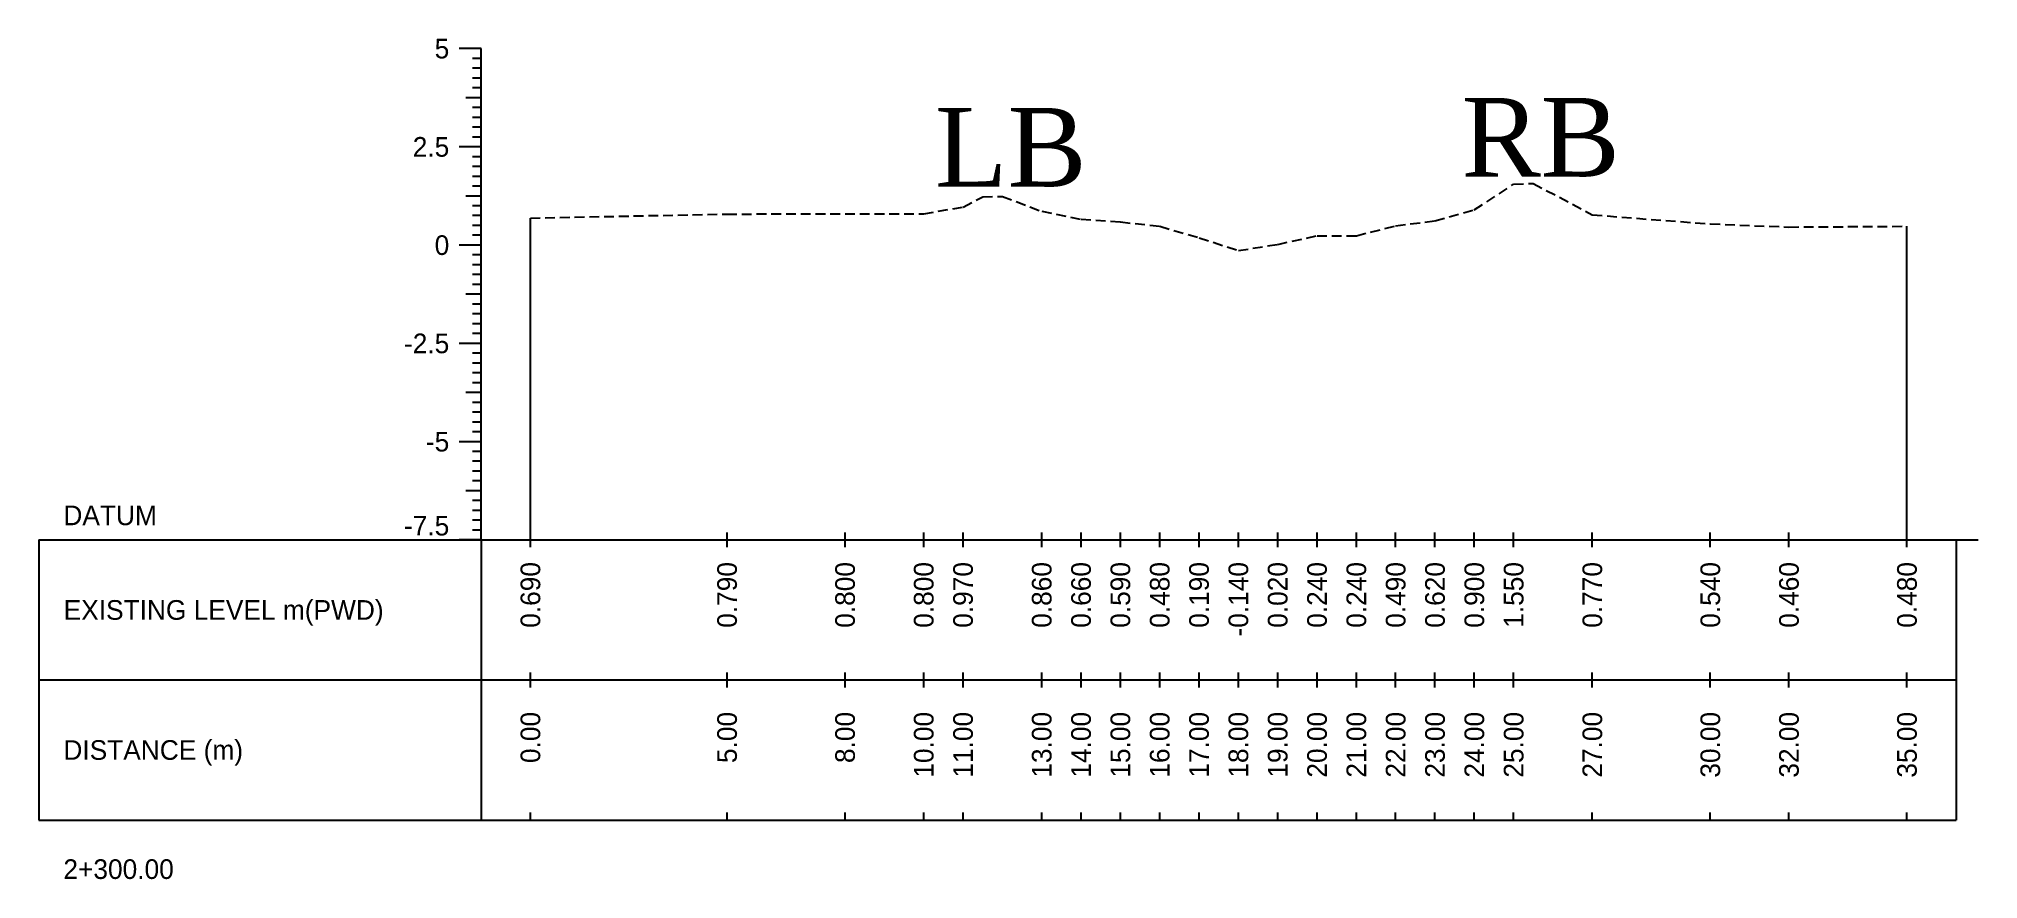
# Model space of a CAD drawing. Header units: inches. Extents: x 2552 to 3818, y -1499 to -1059.
# Drawn here: x 3761.38 to 3810.69, y -1114.31 to -1092.92 of the extents above; entities that cross this region are included whole.
import ezdxf
from ezdxf.enums import TextEntityAlignment as Align

# ---------------------------------------------------------------- set-up
doc = ezdxf.new("R2010")
doc.units = ezdxf.units.IN
doc.header["$MEASUREMENT"] = 0
doc.linetypes.add('HIDDEN', pattern=[0.375, 0.25, -0.125])
doc.layers.add('CS_Drawing', color=7, linetype='Continuous')
doc.layers.add('GL', color=3, linetype='HIDDEN')
doc.styles.add('romans', font='romans.shx')

msp = doc.modelspace()

# ---------------------------------------------------------------- texts
at = {"char_height": 2, "width": 204.37328, "attachment_point": 1, "style": 'romans'}
for s, insert in [('{\\fTimes New Roman|b0|i0|c0|p18;LB}', (3784.159, -1094.685)), ('{\\fTimes New Roman|b0|i0|c0|p18;RB}', (3797.549, -1094.43))]:
    msp.add_mtext(s, dxfattribs=dict(at, insert=insert))
at = {"layer": 'CS_Drawing'}
for s, p in [('5', (3771.813, -1093.175)), ('2.5', (3771.813, -1095.675)), ('0', (3771.813, -1098.175)), ('-2.5', (3771.813, -1100.675)), ('-5', (3771.813, -1103.175))]:
    msp.add_text(s, height=0.5, dxfattribs=at).set_placement(p, align=Align.MIDDLE_RIGHT)
for s, p in [('DATUM', (3762.001, -1105.05)), ('EXISTING LEVEL m(PWD)', (3762.008, -1107.456)), ('DISTANCE (m)', (3762.001, -1111.019)), ('2+300.00', (3762.001, -1114.05))]:
    msp.add_text(s, height=0.5, dxfattribs=at).set_placement(p, align=Align.MIDDLE_LEFT)
msp.add_text('-7.5', height=0.5, dxfattribs=at).set_placement((3771.813, -1105.562), align=Align.RIGHT)
for s, p in [('0.690', (3773.876, -1106.237)), ('0.790', (3778.876, -1106.237)), ('0.800', (3781.876, -1106.237)), ('0.800', (3783.876, -1106.237)), ('0.970', (3784.876, -1106.237)), ('0.860', (3786.876, -1106.237)), ('0.660', (3787.876, -1106.237)), ('0.590', (3788.876, -1106.237)), ('0.480', (3789.876, -1106.237)), ('0.190', (3790.876, -1106.237)), ('-0.140', (3791.876, -1106.237)), ('0.020', (3792.876, -1106.237)), ('0.240', (3793.876, -1106.237)), ('0.240', (3794.876, -1106.237)), ('0.490', (3795.876, -1106.237)), ('0.620', (3796.876, -1106.237)), ('0.900', (3797.876, -1106.237)), ('1.550', (3798.876, -1106.237)), ('0.770', (3800.876, -1106.237)), ('0.540', (3803.876, -1106.237)), ('0.460', (3805.876, -1106.237)), ('0.480', (3808.876, -1106.237)), ('0.00', (3773.876, -1110.05)), ('5.00', (3778.876, -1110.05)), ('8.00', (3781.876, -1110.05)), ('10.00', (3783.876, -1110.05)), ('11.00', (3784.876, -1110.05)), ('13.00', (3786.876, -1110.05)), ('14.00', (3787.876, -1110.05)), ('15.00', (3788.876, -1110.05)), ('16.00', (3789.876, -1110.05)), ('17.00', (3790.876, -1110.05)), ('18.00', (3791.876, -1110.05)), ('19.00', (3792.876, -1110.05)), ('20.00', (3793.876, -1110.05)), ('21.00', (3794.876, -1110.05)), ('22.00', (3795.876, -1110.05)), ('23.00', (3796.876, -1110.05)), ('24.00', (3797.876, -1110.05)), ('25.00', (3798.876, -1110.05)), ('27.00', (3800.876, -1110.05)), ('30.00', (3803.876, -1110.05)), ('32.00', (3805.876, -1110.05)), ('35.00', (3808.876, -1110.05))]:
    msp.add_text(s, height=0.5, rotation=90, dxfattribs=at).set_placement(p, align=Align.MIDDLE_RIGHT)

# ---------------------------------------------------------------- linework, layer by layer
at = {"layer": 'CS_Drawing'}
for p, q in [((3772.626, -1093.175), (3772.063, -1093.175)), ((3772.626, -1093.175), (3772.232, -1093.175)), ((3772.626, -1093.175), (3772.401, -1093.175)), ((3772.626, -1105.675), (3772.626, -1093.175)), ((3772.626, -1093.425), (3772.401, -1093.425)), ((3772.626, -1093.675), (3772.401, -1093.675)), ((3772.626, -1093.925), (3772.401, -1093.925)), ((3772.626, -1094.175), (3772.401, -1094.175)), ((3772.626, -1094.425), (3772.232, -1094.425)), ((3772.626, -1094.425), (3772.401, -1094.425)), ((3772.626, -1094.675), (3772.401, -1094.675)), ((3772.626, -1094.925), (3772.401, -1094.925)), ((3772.626, -1095.175), (3772.401, -1095.175)), ((3772.626, -1095.675), (3772.063, -1095.675)), ((3772.626, -1095.675), (3772.232, -1095.675)), ((3772.626, -1095.425), (3772.401, -1095.425)), ((3772.626, -1095.675), (3772.401, -1095.675)), ((3772.626, -1095.925), (3772.401, -1095.925)), ((3772.626, -1096.175), (3772.401, -1096.175)), ((3772.626, -1096.425), (3772.401, -1096.425)), ((3772.626, -1096.675), (3772.401, -1096.675)), ((3772.626, -1096.925), (3772.232, -1096.925)), ((3772.626, -1096.925), (3772.401, -1096.925)), ((3772.626, -1097.175), (3772.401, -1097.175)), ((3772.626, -1097.425), (3772.401, -1097.425)), ((3772.626, -1097.675), (3772.401, -1097.675)), ((3773.876, -1105.675), (3773.876, -1097.485)), ((3808.876, -1105.675), (3808.876, -1097.695)), ((3772.626, -1098.175), (3772.063, -1098.175)), ((3772.626, -1098.175), (3772.232, -1098.175)), ((3772.626, -1097.925), (3772.401, -1097.925)), ((3772.626, -1098.175), (3772.401, -1098.175)), ((3772.626, -1098.425), (3772.401, -1098.425)), ((3772.626, -1098.675), (3772.401, -1098.675)), ((3772.626, -1098.925), (3772.401, -1098.925)), ((3772.626, -1099.175), (3772.401, -1099.175)), ((3772.626, -1099.425), (3772.232, -1099.425)), ((3772.626, -1099.425), (3772.401, -1099.425)), ((3772.626, -1099.675), (3772.401, -1099.675)), ((3772.626, -1099.925), (3772.401, -1099.925)), ((3772.626, -1100.175), (3772.401, -1100.175)), ((3772.626, -1100.425), (3772.401, -1100.425)), ((3772.626, -1100.675), (3772.063, -1100.675)), ((3772.626, -1100.675), (3772.232, -1100.675)), ((3772.626, -1100.675), (3772.401, -1100.675)), ((3772.626, -1100.925), (3772.401, -1100.925)), ((3772.626, -1101.175), (3772.401, -1101.175)), ((3772.626, -1101.425), (3772.401, -1101.425)), ((3772.626, -1101.925), (3772.232, -1101.925)), ((3772.626, -1101.675), (3772.401, -1101.675)), ((3772.626, -1101.925), (3772.401, -1101.925)), ((3772.626, -1102.175), (3772.401, -1102.175)), ((3772.626, -1102.425), (3772.401, -1102.425)), ((3772.626, -1102.675), (3772.401, -1102.675)), ((3772.626, -1102.925), (3772.401, -1102.925)), ((3772.626, -1103.175), (3772.063, -1103.175)), ((3772.626, -1103.175), (3772.232, -1103.175)), ((3772.626, -1103.175), (3772.401, -1103.175)), ((3772.626, -1103.425), (3772.401, -1103.425)), ((3772.626, -1103.675), (3772.401, -1103.675)), ((3772.626, -1103.925), (3772.401, -1103.925)), ((3772.626, -1104.425), (3772.232, -1104.425)), ((3772.626, -1104.175), (3772.401, -1104.175)), ((3772.626, -1104.425), (3772.401, -1104.425)), ((3772.626, -1104.675), (3772.401, -1104.675)), ((3772.626, -1104.925), (3772.401, -1104.925)), ((3772.626, -1105.175), (3772.401, -1105.175)), ((3772.626, -1105.425), (3772.401, -1105.425)), ((3773.876, -1105.862), (3773.876, -1105.487)), ((3778.876, -1105.862), (3778.876, -1105.487)), ((3781.876, -1105.862), (3781.876, -1105.487)), ((3783.876, -1105.862), (3783.876, -1105.487)), ((3784.876, -1105.862), (3784.876, -1105.487)), ((3786.876, -1105.862), (3786.876, -1105.487)), ((3787.876, -1105.862), (3787.876, -1105.487)), ((3788.876, -1105.862), (3788.876, -1105.487)), ((3789.876, -1105.862), (3789.876, -1105.487)), ((3790.876, -1105.862), (3790.876, -1105.487)), ((3791.876, -1105.862), (3791.876, -1105.487)), ((3792.876, -1105.862), (3792.876, -1105.487)), ((3793.876, -1105.862), (3793.876, -1105.487)), ((3794.876, -1105.862), (3794.876, -1105.487)), ((3795.876, -1105.862), (3795.876, -1105.487)), ((3796.876, -1105.862), (3796.876, -1105.487)), ((3797.876, -1105.862), (3797.876, -1105.487)), ((3798.876, -1105.862), (3798.876, -1105.487)), ((3800.876, -1105.862), (3800.876, -1105.487)), ((3803.876, -1105.862), (3803.876, -1105.487)), ((3805.876, -1105.862), (3805.876, -1105.487)), ((3808.876, -1105.862), (3808.876, -1105.487)), ((3761.376, -1105.675), (3772.626, -1105.675)), ((3761.376, -1105.675), (3761.376, -1112.8)), ((3772.626, -1105.675), (3772.063, -1105.675)), ((3772.626, -1105.675), (3772.232, -1105.675)), ((3772.626, -1105.675), (3772.401, -1105.675)), ((3772.626, -1105.675), (3810.126, -1105.675)), ((3772.626, -1105.675), (3772.626, -1112.8)), ((3810.126, -1105.675), (3810.688, -1105.675)), ((3810.126, -1105.675), (3810.519, -1105.675)), ((3810.126, -1105.675), (3810.351, -1105.675)), ((3810.126, -1105.675), (3810.126, -1112.8)), ((3761.376, -1109.237), (3772.626, -1109.237)), ((3772.626, -1109.237), (3810.126, -1109.237)), ((3772.626, -1109.237), (3810.126, -1109.237)), ((3773.876, -1109.425), (3773.876, -1109.05)), ((3778.876, -1109.425), (3778.876, -1109.05)), ((3781.876, -1109.425), (3781.876, -1109.05)), ((3783.876, -1109.425), (3783.876, -1109.05)), ((3784.876, -1109.425), (3784.876, -1109.05)), ((3786.876, -1109.425), (3786.876, -1109.05)), ((3787.876, -1109.425), (3787.876, -1109.05)), ((3788.876, -1109.425), (3788.876, -1109.05)), ((3789.876, -1109.425), (3789.876, -1109.05)), ((3790.876, -1109.425), (3790.876, -1109.05)), ((3791.876, -1109.425), (3791.876, -1109.05)), ((3792.876, -1109.425), (3792.876, -1109.05)), ((3793.876, -1109.425), (3793.876, -1109.05)), ((3794.876, -1109.425), (3794.876, -1109.05)), ((3795.876, -1109.425), (3795.876, -1109.05)), ((3796.876, -1109.425), (3796.876, -1109.05)), ((3797.876, -1109.425), (3797.876, -1109.05)), ((3798.876, -1109.425), (3798.876, -1109.05)), ((3800.876, -1109.425), (3800.876, -1109.05)), ((3803.876, -1109.425), (3803.876, -1109.05)), ((3805.876, -1109.425), (3805.876, -1109.05)), ((3808.876, -1109.425), (3808.876, -1109.05)), ((3761.376, -1112.8), (3772.626, -1112.8)), ((3772.626, -1112.8), (3810.126, -1112.8)), ((3773.876, -1112.8), (3773.876, -1112.612)), ((3778.876, -1112.8), (3778.876, -1112.612)), ((3781.876, -1112.8), (3781.876, -1112.612)), ((3783.876, -1112.8), (3783.876, -1112.612)), ((3784.876, -1112.8), (3784.876, -1112.612)), ((3786.876, -1112.8), (3786.876, -1112.612)), ((3787.876, -1112.8), (3787.876, -1112.612)), ((3788.876, -1112.8), (3788.876, -1112.612)), ((3789.876, -1112.8), (3789.876, -1112.612)), ((3790.876, -1112.8), (3790.876, -1112.612)), ((3791.876, -1112.8), (3791.876, -1112.612)), ((3792.876, -1112.8), (3792.876, -1112.612)), ((3793.876, -1112.8), (3793.876, -1112.612)), ((3794.876, -1112.8), (3794.876, -1112.612)), ((3795.876, -1112.8), (3795.876, -1112.612)), ((3796.876, -1112.8), (3796.876, -1112.612)), ((3797.876, -1112.8), (3797.876, -1112.612)), ((3798.876, -1112.8), (3798.876, -1112.612)), ((3800.876, -1112.8), (3800.876, -1112.612)), ((3803.876, -1112.8), (3803.876, -1112.612)), ((3805.876, -1112.8), (3805.876, -1112.612)), ((3808.876, -1112.8), (3808.876, -1112.612))]:
    msp.add_line(p, q, dxfattribs=at)
at = {"layer": 'GL'}
msp.add_lwpolyline([(3773.876, -1097.485), (3778.876, -1097.385), (3781.876, -1097.375), (3783.876, -1097.375), (3784.876, -1097.205), (3785.376, -1096.945), (3785.876, -1096.935), (3786.876, -1097.315), (3787.876, -1097.515), (3788.876, -1097.585), (3789.876, -1097.695), (3790.876, -1097.985), (3791.876, -1098.315), (3792.876, -1098.155), (3793.876, -1097.935), (3794.876, -1097.935), (3795.876, -1097.685), (3796.876, -1097.555), (3797.876, -1097.275), (3798.876, -1096.625), (3799.376, -1096.605), (3800.876, -1097.405), (3803.876, -1097.635), (3805.876, -1097.715), (3808.876, -1097.695)], dxfattribs=at)

msp.set_redraw_order([(e.dxf.handle, doc.entitydb.next_handle()) for e in msp.query("TEXT MTEXT ATTDEF DIMENSION ARC_DIMENSION")])  # texts and dimensions are drawn at this point

doc.saveas('drawing.dxf')
